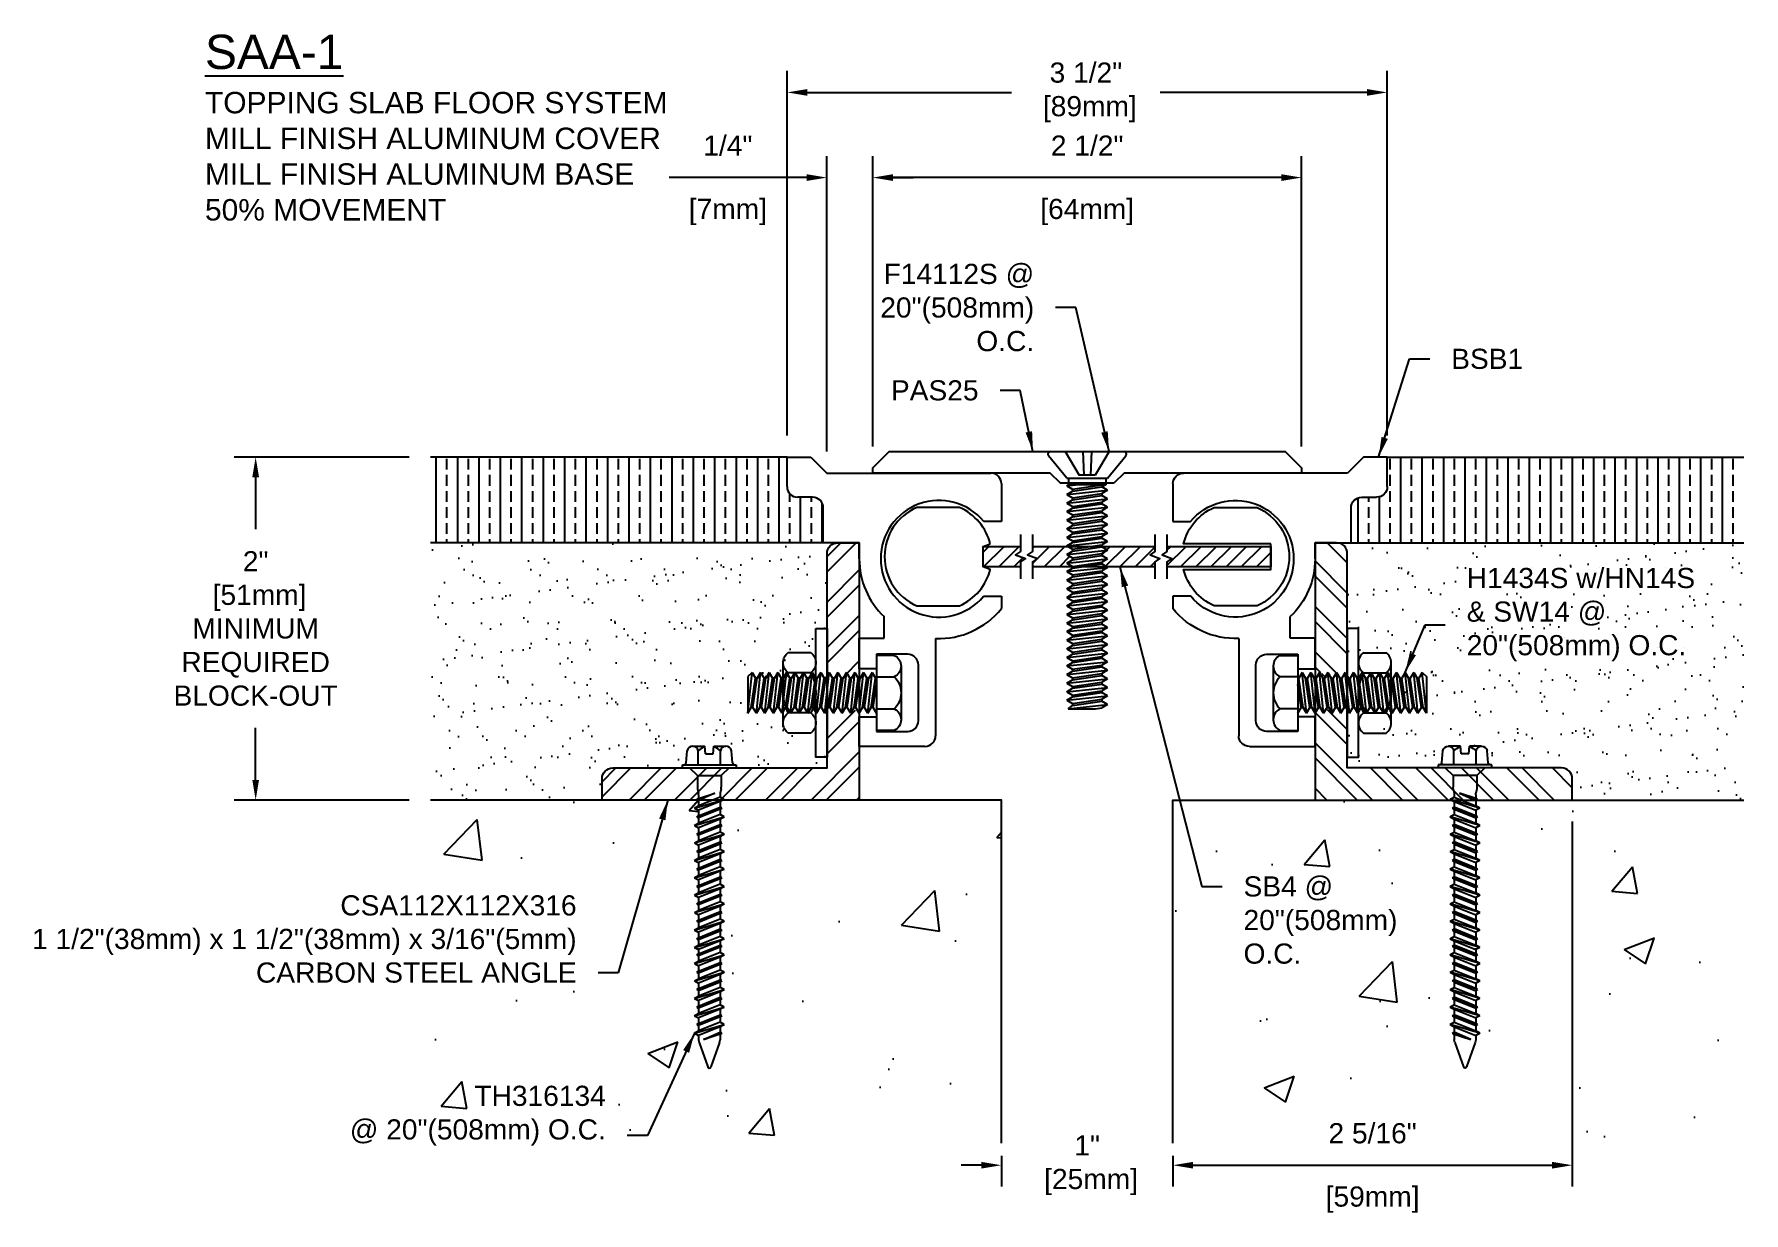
# Model space of a CAD drawing. Header units: inches. Extents: x -2.72 to 7.25, y 1.26 to 8.13.
import ezdxf

# ---------------------------------------------------------------- set-up
doc = ezdxf.new("R2010")
doc.units = ezdxf.units.IN
doc.header["$MEASUREMENT"] = 0
for name, color, linetype in [('Anchors', 4, 'Continuous'), ('Conditions', 1, 'Continuous'), ('Dimensions', 3, 'Continuous'), ('Metals', 7, 'Continuous'), ('Text', 2, 'Continuous')]:
    doc.layers.add(name, color=color, linetype=linetype)
doc.styles.add('Arial', font='arial.ttf')
doc.dimstyles.new('ARIAL', dxfattribs={"dimtxt": 0.1175, "dimasz": 0.1175, "dimexe": 0.125, "dimexo": 0.125, "dimgap": 0.125, "dimtad": 0, "dimtih": 1, "dimtoh": 1, "dimdec": 4, "dimzin": 0, "dimdsep": 46, "dimlunit": 4, "dimtxsty": 'Arial', "dimcen": 0.09, "dimadec": 0, "dimazin": 0, "dimtfac": 1, "dimtdec": 4, "dimtofl": 0, "dimtmove": 0, "dimatfit": 3, "dimfxl": 0, "dimfrac": 2, "dimtolj": 1, "dimtzin": 0, "dimarcsym": 0})

msp = doc.modelspace()

# ---------------------------------------------------------------- texts
at = {"layer": 'Text', "insert": (-1.72354, 8.12969), "char_height": 0.2, "width": 2.75, "attachment_point": 1, "style": 'Arial'}
msp.add_mtext('{\\LSAA-1\\P\\H0.625x;\\lTOPPING SLAB FLOOR SYSTEM\\PMILL FINISH ALUMINUM COVER\\PMILL FINISH ALUMINUM BASE\\P50% MOVEMENT}', dxfattribs=at)
at = {"layer": 'Text', "char_height": 0.1175, "style": 'Arial'}
for s, insert, attachment_point in [('F14112S @\\P20"(508mm)\\PO.C.', (3.11184, 6.5383), 6), ('\\A1;BSB1', (5.54353, 6.2985), 1), ('\\A1;PAS25', (2.78745, 6.11465), 3), ('H1434S w/HN14S\\P& SW14 @\\P20"(508mm) O.C.', (5.63396, 4.7481), 4), ('SB4 @\\P20"(508mm)\\PO.C.', (4.33258, 3.2221), 1), ('CSA112X112X316\\P1 1/2"(38mm) x 1 1/2"(38mm) x 3/16"(5mm)\\PCARBON STEEL ANGLE', (0.4436, 2.60059), 9), ('TH316134\\P@ 20"(508mm) O.C.', (0.61376, 1.65222), 9)]:
    msp.add_mtext(s, dxfattribs=dict(at, insert=insert, attachment_point=attachment_point))

# ---------------------------------------------------------------- blocks, each defined once
blk = doc.blocks.new('Bsb1')
for p, q in [((0, 1.515), (0, 1.687)), ((0, 1.687), (0.139, 1.687)), ((0.139, 1.687), (0.232, 1.594)), ((0.232, 1.594), (1.188, 1.594)), ((1.25, 1.532), (1.25, 1.312)), ((0.149, 1.453), (0.062, 1.453)), ((0.211, 1.187), (0.211, 1.391)), ((1.25, 1.312), (1.1469, 1.312)), ((0.421, 1.187), (0.211, 1.187)), ((0.421, 1.094), (0.421, 1.187)), ((1.1461, 0.875), (1.25, 0.875)), ((1.25, 0.875), (1.25, 0.8046)), ((0.566, 0.631), (0.566, 0.7566)), ((0.421, 0.452), (0.421, 0.631)), ((0.421, 0.631), (0.566, 0.631)), ((0.866, 0.6294), (0.866, 0.062)), ((0.704, 0.537), (0.521, 0.537)), ((0.521, 0.537), (0.521, 0.452)), ((0.521, 0.452), (0.421, 0.452)), ((0.766, 0.149), (0.766, 0.475)), ((0.421, 0), (0.421, 0.172)), ((0.421, 0.172), (0.521, 0.172)), ((0.521, 0.172), (0.521, 0.087)), ((0.804, 0), (0.421, 0)), ((0.521, 0.087), (0.704, 0.087))]:
    blk.add_line(p, q)
for centre, radius, start, end in [((0.062, 1.515), 0.062, 180, 270), ((1.188, 1.532), 0.062, 0, 90), ((0.149, 1.391), 0.062, 0, 90), ((0.886, 1.094), 0.34, 39.8796, 319.90045), ((0.886, 1.094), 0.465, 180, 226.51442), ((0.886, 1.094), 0.465, 267.5349, 321.51726), ((0.704, 0.475), 0.062, 0, 90), ((0.704, 0.149), 0.062, 270, 0), ((0.804, 0.062), 0.062, 270, 360)]:
    blk.add_arc(centre, radius, start, end)
blk = doc.blocks.new('TH-316134')
for p, q in [((-0.1352, 0.029), (-0.129, 0.1001)), ((-0.0967, 0.1275), (-0.0272, 0.1275)), ((-0.0645, 0.0188), (-0.0645, 0.1001)), ((-0.0232, 0.0825), (-0.0272, 0.1275)), ((0.0233, 0.0825), (0.0272, 0.1275)), ((0.0272, 0.1275), (0.0967, 0.1275)), ((0.0645, 0.0188), (0.0645, 0.1001)), ((0.1352, 0.029), (0.129, 0.1001)), ((-0.1568, 0.0188), (0.1568, 0.0188)), ((-0.1568, 0), (-0.1568, 0.0188)), ((-0.1568, 0), (0.1568, 0)), ((-0.1148, 0), (-0.0697, -0.045)), ((-0.0232, 0.0825), (0.0233, 0.0825)), ((0.1148, 0), (0.0698, -0.045)), ((0.1568, 0.0188), (0.1568, 0)), ((-0.0697, -0.045), (0.0698, -0.045)), ((-0.0697, -0.045), (-0.0697, -0.1121)), ((0.0698, -0.045), (0.0698, -0.1121)), ((-0.0862, -0.2344), (0.0863, -0.1836)), ((-0.0737, -0.1836), (0.0321, -0.1471)), ((-0.0737, -0.1836), (-0.0623, -0.1774)), ((-0.0737, -0.1836), (-0.0623, -0.1898)), ((-0.0687, -0.1217), (-0.0633, -0.1477)), ((0.0321, -0.1471), (-0.0623, -0.1898)), ((-0.0623, -0.1774), (0.0321, -0.1471)), ((-0.0623, -0.1573), (-0.0623, -0.1774)), ((0.0623, -0.1707), (-0.0623, -0.2215)), ((-0.0623, -0.1898), (-0.0623, -0.2215)), ((0.0623, -0.1965), (-0.0623, -0.2473)), ((0.0623, -0.1573), (0.0623, -0.1707)), ((0.0863, -0.1836), (0.0623, -0.1707)), ((0.0863, -0.1836), (0.0623, -0.1965)), ((0.0623, -0.1965), (0.0623, -0.2282)), ((0.0687, -0.1217), (0.0633, -0.1477)), ((-0.0862, -0.2344), (-0.0623, -0.2215)), ((-0.0862, -0.2344), (-0.0623, -0.2473)), ((-0.0862, -0.3359), (0.0863, -0.2852)), ((-0.0737, -0.2852), (0.0737, -0.2344)), ((-0.0737, -0.2852), (-0.0623, -0.279)), ((-0.0737, -0.2852), (-0.0623, -0.2913)), ((-0.0623, -0.279), (0.0623, -0.2282)), ((0.0623, -0.2405), (-0.0623, -0.2913)), ((-0.0623, -0.2473), (-0.0623, -0.279)), ((0.0623, -0.2722), (-0.0623, -0.323)), ((-0.0623, -0.2913), (-0.0623, -0.323)), ((0.0623, -0.2981), (-0.0623, -0.3489)), ((0.0737, -0.2344), (0.0623, -0.2282)), ((0.0737, -0.2344), (0.0623, -0.2405)), ((0.0623, -0.2405), (0.0623, -0.2722)), ((0.0863, -0.2852), (0.0623, -0.2722)), ((0.0863, -0.2852), (0.0623, -0.2981)), ((0.0623, -0.2981), (0.0623, -0.3298)), ((-0.0862, -0.3359), (-0.0623, -0.323)), ((-0.0862, -0.3359), (-0.0623, -0.3489)), ((-0.0862, -0.4375), (0.0863, -0.3867)), ((-0.0737, -0.3867), (0.0737, -0.3359)), ((-0.0737, -0.3867), (-0.0623, -0.3806)), ((-0.0737, -0.3867), (-0.0623, -0.3929)), ((-0.0623, -0.3806), (0.0623, -0.3298)), ((0.0623, -0.3421), (-0.0623, -0.3929)), ((-0.0623, -0.3489), (-0.0623, -0.3806)), ((0.0623, -0.3738), (-0.0623, -0.4246)), ((-0.0623, -0.3929), (-0.0623, -0.4246)), ((0.0737, -0.3359), (0.0623, -0.3298)), ((0.0737, -0.3359), (0.0623, -0.3421)), ((0.0623, -0.3421), (0.0623, -0.3738)), ((0.0863, -0.3867), (0.0623, -0.3738)), ((0.0863, -0.3867), (0.0623, -0.3996)), ((-0.0862, -0.4375), (-0.0623, -0.4246)), ((-0.0862, -0.4375), (-0.0623, -0.4504)), ((-0.0862, -0.5391), (0.0863, -0.4883)), ((-0.0737, -0.4883), (0.0737, -0.4375)), ((-0.0737, -0.4883), (-0.0623, -0.4821)), ((-0.0737, -0.4883), (-0.0623, -0.4944)), ((0.0623, -0.3996), (-0.0623, -0.4504)), ((-0.0623, -0.4821), (0.0623, -0.4313)), ((0.0623, -0.4437), (-0.0623, -0.4944)), ((-0.0623, -0.4504), (-0.0623, -0.4821)), ((0.0623, -0.4754), (-0.0623, -0.5261)), ((-0.0623, -0.4944), (-0.0623, -0.5261)), ((0.0623, -0.3996), (0.0623, -0.4313)), ((0.0737, -0.4375), (0.0623, -0.4313)), ((0.0737, -0.4375), (0.0623, -0.4437)), ((0.0623, -0.4437), (0.0623, -0.4754)), ((0.0863, -0.4883), (0.0623, -0.4754)), ((0.0863, -0.4883), (0.0623, -0.5012)), ((-0.0862, -0.5391), (-0.0623, -0.5261)), ((-0.0862, -0.5391), (-0.0623, -0.552)), ((-0.0862, -0.6406), (0.0863, -0.5898)), ((-0.0737, -0.5898), (0.0737, -0.5391)), ((-0.0737, -0.5898), (-0.0623, -0.5837)), ((-0.0737, -0.5898), (-0.0623, -0.596)), ((0.0623, -0.5012), (-0.0623, -0.552)), ((-0.0623, -0.5837), (0.0623, -0.5329)), ((0.0623, -0.5452), (-0.0623, -0.596)), ((-0.0623, -0.552), (-0.0623, -0.5837)), ((0.0623, -0.5769), (-0.0623, -0.6277)), ((-0.0623, -0.596), (-0.0623, -0.6277)), ((0.0623, -0.5012), (0.0623, -0.5329)), ((0.0737, -0.5391), (0.0623, -0.5329)), ((0.0737, -0.5391), (0.0623, -0.5452)), ((0.0623, -0.5452), (0.0623, -0.5769)), ((0.0863, -0.5898), (0.0623, -0.5769)), ((0.0863, -0.5898), (0.0623, -0.6028)), ((-0.0862, -0.6406), (-0.0623, -0.6277)), ((-0.0862, -0.6406), (-0.0623, -0.6535)), ((-0.0862, -0.7422), (0.0863, -0.6914)), ((-0.0737, -0.6914), (0.0737, -0.6406)), ((-0.0737, -0.6914), (-0.0623, -0.6852)), ((-0.0737, -0.6914), (-0.0623, -0.6976)), ((0.0623, -0.6028), (-0.0623, -0.6535)), ((-0.0623, -0.6852), (0.0623, -0.6345)), ((0.0623, -0.6468), (-0.0623, -0.6976)), ((-0.0623, -0.6535), (-0.0623, -0.6852)), ((0.0623, -0.6785), (-0.0623, -0.7293)), ((-0.0623, -0.6976), (-0.0623, -0.7293)), ((0.0623, -0.6028), (0.0623, -0.6345)), ((0.0737, -0.6406), (0.0623, -0.6345)), ((0.0737, -0.6406), (0.0623, -0.6468)), ((0.0623, -0.6468), (0.0623, -0.6785)), ((0.0863, -0.6914), (0.0623, -0.6785)), ((0.0863, -0.6914), (0.0623, -0.7043)), ((-0.0862, -0.7422), (-0.0623, -0.7293)), ((-0.0862, -0.7422), (-0.0623, -0.7551)), ((-0.0862, -0.8437), (0.0863, -0.793)), ((-0.0737, -0.793), (0.0737, -0.7422)), ((-0.0737, -0.793), (-0.0623, -0.7868)), ((-0.0737, -0.793), (-0.0623, -0.7991)), ((0.0623, -0.7043), (-0.0623, -0.7551)), ((-0.0623, -0.7868), (0.0623, -0.736)), ((0.0623, -0.7484), (-0.0623, -0.7991)), ((-0.0623, -0.7551), (-0.0623, -0.7868)), ((0.0623, -0.78), (-0.0623, -0.8308)), ((0.0623, -0.7043), (0.0623, -0.736)), ((0.0737, -0.7422), (0.0623, -0.736)), ((0.0737, -0.7422), (0.0623, -0.7484)), ((0.0623, -0.7484), (0.0623, -0.78)), ((0.0863, -0.793), (0.0623, -0.78)), ((0.0863, -0.793), (0.0623, -0.8059)), ((-0.0862, -0.8437), (-0.0623, -0.8308)), ((-0.0862, -0.8437), (-0.0623, -0.8567)), ((-0.0862, -0.9453), (0.0863, -0.8945)), ((-0.0737, -0.8945), (0.0737, -0.8437)), ((-0.0737, -0.8945), (-0.0623, -0.8884)), ((-0.0737, -0.8945), (-0.0623, -0.9007)), ((-0.0623, -0.7991), (-0.0623, -0.8308)), ((0.0623, -0.8059), (-0.0623, -0.8567)), ((-0.0623, -0.8884), (0.0623, -0.8376)), ((0.0623, -0.8499), (-0.0623, -0.9007)), ((-0.0623, -0.8567), (-0.0623, -0.8884)), ((0.0623, -0.8816), (-0.0623, -0.9324)), ((0.0623, -0.8059), (0.0623, -0.8376)), ((0.0737, -0.8437), (0.0623, -0.8376)), ((0.0737, -0.8437), (0.0623, -0.8499)), ((0.0623, -0.8499), (0.0623, -0.8816)), ((0.0863, -0.8945), (0.0623, -0.8816)), ((0.0863, -0.8945), (0.0623, -0.9075)), ((-0.0862, -0.9453), (-0.0623, -0.9324)), ((-0.0862, -0.9453), (-0.0623, -0.9582)), ((-0.0862, -1.0469), (0.0863, -0.9961)), ((-0.0737, -0.9961), (0.0737, -0.9453)), ((-0.0737, -0.9961), (-0.0623, -0.9899)), ((-0.0737, -0.9961), (-0.0623, -1.0023)), ((-0.0623, -0.9007), (-0.0623, -0.9324)), ((0.0623, -0.9075), (-0.0623, -0.9582)), ((-0.0623, -0.9899), (0.0623, -0.9391)), ((0.0623, -0.9515), (-0.0623, -1.0023)), ((-0.0623, -0.9582), (-0.0623, -0.9899)), ((0.0623, -0.9832), (-0.0623, -1.034)), ((0.0623, -0.9075), (0.0623, -0.9391)), ((0.0737, -0.9453), (0.0623, -0.9391)), ((0.0737, -0.9453), (0.0623, -0.9515)), ((0.0623, -0.9515), (0.0623, -0.9832)), ((0.0863, -0.9961), (0.0623, -0.9832)), ((0.0863, -0.9961), (0.0623, -1.009)), ((-0.0862, -1.0469), (-0.0623, -1.034)), ((-0.0862, -1.0469), (-0.0623, -1.0598)), ((-0.0862, -1.1406), (0.0863, -1.0898)), ((-0.0737, -1.0898), (0.0737, -1.0391)), ((-0.0737, -1.0898), (-0.0623, -1.0837)), ((-0.0737, -1.0898), (-0.0623, -1.096)), ((-0.0623, -1.0023), (-0.0623, -1.034)), ((0.0623, -1.009), (-0.0623, -1.0598)), ((-0.0623, -1.0837), (0.0623, -1.0329)), ((0.0623, -1.0452), (-0.0623, -1.096)), ((-0.0623, -1.052), (-0.0623, -1.0837)), ((0.0623, -1.0769), (-0.0623, -1.1277)), ((-0.0623, -1.096), (-0.0623, -1.1277)), ((0.0623, -1.0012), (0.0623, -1.0329)), ((0.0737, -1.0391), (0.0623, -1.0329)), ((0.0737, -1.0391), (0.0623, -1.0452)), ((0.0623, -1.0452), (0.0623, -1.0769)), ((0.0863, -1.0898), (0.0623, -1.0769)), ((0.0863, -1.0898), (0.0623, -1.1028)), ((-0.0862, -1.1406), (-0.0623, -1.1277)), ((-0.0862, -1.1406), (-0.0623, -1.1535)), ((-0.0862, -1.2422), (0.0863, -1.1914)), ((-0.0737, -1.1914), (0.0737, -1.1406)), ((-0.0737, -1.1914), (-0.0623, -1.1852)), ((-0.0737, -1.1914), (-0.0623, -1.1976)), ((0.0623, -1.1028), (-0.0623, -1.1535)), ((-0.0623, -1.1852), (0.0623, -1.1345)), ((0.0623, -1.1468), (-0.0623, -1.1976)), ((-0.0623, -1.1535), (-0.0623, -1.1852)), ((0.0623, -1.1785), (-0.0623, -1.2293)), ((0.0623, -1.1028), (0.0623, -1.1345)), ((0.0737, -1.1406), (0.0623, -1.1345)), ((0.0737, -1.1406), (0.0623, -1.1468)), ((0.0623, -1.1468), (0.0623, -1.1785)), ((0.0863, -1.1914), (0.0623, -1.1785)), ((0.0863, -1.1914), (0.0623, -1.2043)), ((-0.0862, -1.2422), (-0.0623, -1.2293)), ((-0.0862, -1.2422), (-0.0623, -1.2551)), ((-0.0862, -1.3437), (0.0863, -1.293)), ((-0.0737, -1.293), (0.0737, -1.2422)), ((-0.0737, -1.293), (-0.0623, -1.2868)), ((-0.0737, -1.293), (-0.0623, -1.2991)), ((-0.0623, -1.1976), (-0.0623, -1.2293)), ((0.0623, -1.2043), (-0.0623, -1.2551)), ((-0.0623, -1.2868), (0.0623, -1.236)), ((0.0623, -1.2484), (-0.0623, -1.2991)), ((-0.0623, -1.2551), (-0.0623, -1.2868)), ((0.0623, -1.28), (-0.0623, -1.3308)), ((0.0623, -1.2043), (0.0623, -1.236)), ((0.0737, -1.2422), (0.0623, -1.236)), ((0.0737, -1.2422), (0.0623, -1.2484)), ((0.0623, -1.2484), (0.0623, -1.28)), ((0.0863, -1.293), (0.0623, -1.28)), ((0.0863, -1.293), (0.0623, -1.3059)), ((-0.0862, -1.3437), (-0.0623, -1.3308)), ((-0.0862, -1.3437), (-0.0623, -1.3567)), ((-0.0862, -1.4453), (0.0863, -1.3945)), ((-0.0737, -1.3945), (0.0737, -1.3437)), ((-0.0737, -1.3945), (-0.0623, -1.3884)), ((-0.0737, -1.3945), (-0.0623, -1.4007)), ((-0.0623, -1.2991), (-0.0623, -1.3308)), ((0.0623, -1.3059), (-0.0623, -1.3567)), ((-0.0623, -1.3884), (0.0623, -1.3376)), ((0.0623, -1.3499), (-0.0623, -1.4007)), ((-0.0623, -1.3567), (-0.0623, -1.3884)), ((0.0623, -1.3816), (-0.0623, -1.4324)), ((0.0623, -1.3059), (0.0623, -1.3376)), ((0.0737, -1.3437), (0.0623, -1.3376)), ((0.0737, -1.3437), (0.0623, -1.3499)), ((0.0623, -1.3499), (0.0623, -1.3816)), ((0.0863, -1.3945), (0.0623, -1.3816)), ((0.0863, -1.3945), (0.0623, -1.4075)), ((-0.0862, -1.4453), (-0.0623, -1.4324)), ((-0.0862, -1.4453), (-0.0623, -1.4582)), ((-0.0737, -1.4961), (0.0737, -1.4453)), ((-0.0737, -1.4961), (-0.0623, -1.4899)), ((-0.0623, -1.4007), (-0.0623, -1.4324)), ((0.0623, -1.4075), (-0.0623, -1.4582)), ((-0.0623, -1.4899), (0.0623, -1.4391)), ((0.0623, -1.4515), (-0.0623, -1.5023)), ((-0.0623, -1.4582), (-0.0623, -1.4899)), ((0.0623, -1.4832), (-0.0623, -1.534)), ((0.0623, -1.4075), (0.0623, -1.4391)), ((0.0737, -1.4453), (0.0623, -1.4391)), ((0.0737, -1.4453), (0.0623, -1.4515)), ((0.0623, -1.4515), (0.0623, -1.4832)), ((0.0863, -1.4961), (0.0623, -1.4832)), ((-0.0862, -1.5469), (0.0863, -1.4961)), ((-0.0862, -1.5469), (-0.0623, -1.534)), ((-0.0862, -1.5469), (-0.0623, -1.5598)), ((-0.0737, -1.4961), (-0.0623, -1.5023)), ((-0.0623, -1.5023), (-0.0623, -1.534)), ((0.0623, -1.509), (-0.0623, -1.5598)), ((-0.0623, -1.5598), (-0.0623, -1.5857)), ((-0.0335, -1.5838), (0.0623, -1.5407)), ((-0.0335, -1.5838), (0.0737, -1.5469)), ((0.0623, -1.553), (-0.0335, -1.5838)), ((0.0863, -1.4961), (0.0623, -1.509)), ((0.0623, -1.509), (0.0623, -1.5407)), ((0.0737, -1.5469), (0.0623, -1.5407)), ((0.0737, -1.5469), (0.0623, -1.553)), ((0.0623, -1.553), (0.0623, -1.5857)), ((-0.0596, -1.601), (-0.0096, -1.7438)), ((0.0596, -1.601), (0.0096, -1.7438))]:
    blk.add_line(p, q)
for centre, radius, start, end in [((-0.0967, 0.0948), 0.0327, 9.28497, 170.71503), ((0, 0.0379), 0.0896, 107.42152, 136.04074), ((0, 0.0379), 0.0896, 43.95926, 72.57848), ((0.0967, 0.0948), 0.0327, 9.28497, 170.71503), ((-0.1464, 0.03), 0.0112, 270, 355), ((0.1464, 0.03), 0.0112, 185, 270), ((-0.0232, -0.1121), 0.0465, 180, 191.9357), ((-0.1088, -0.1573), 0.0465, 0, 11.9357), ((0.1088, -0.1573), 0.0465, 168.0643, 180), ((0.0233, -0.1121), 0.0465, 348.0643, 0), ((-0.0158, -1.5857), 0.0465, 180, 199.30575), ((0.0158, -1.5857), 0.0465, 340.69425, 0), ((0, -1.7394), 0.0106, 204.10008, 335.89992)]:
    blk.add_arc(centre, radius, start, end)
blk = doc.blocks.new('TH316134')
blk.add_blockref('TH-316134', (0, 0))
blk = doc.blocks.new('pas25')
blk.add_lwpolyline([(1.406, 0), (1.094, 0), (1.034, 0.06), (0, 0.06), (0, 0.09), (0.095, 0.185), (2.405, 0.185), (2.5, 0.09), (2.5, 0.06), (1.466, 0.06)], close=True)
blk = doc.blocks.new('F14112S')
for p, q in [((-0.214, 0), (0.214, 0)), ((-0.1275, 0), (-0.0475, -0.1375)), ((-0.0247, 0), (-0.0198, -0.1375)), ((0.0247, 0), (0.0198, -0.1375)), ((0.1275, 0), (0.0475, -0.1375)), ((-0.119, -0.1554), (-0.2257, -0.0244)), ((0.119, -0.1554), (0.2257, -0.0244)), ((-0.119, -0.1554), (0.119, -0.1554)), ((-0.119, -0.2), (-0.108, -0.1946)), ((-0.119, -0.2), (-0.0679, -0.1946)), ((-0.108, -0.1554), (-0.108, -0.1946)), ((0.108, -0.1946), (-0.108, -0.1946)), ((-0.085, -0.2196), (0.085, -0.1946)), ((0.0475, -0.1375), (-0.0475, -0.1375)), ((0.108, -0.1946), (0.085, -0.2054)), ((0.108, -0.1554), (0.108, -0.1946)), ((-0.119, -0.2), (-0.085, -0.2196)), ((-0.119, -0.25), (0.119, -0.225)), ((-0.119, -0.25), (-0.085, -0.2304)), ((-0.119, -0.25), (-0.085, -0.2696)), ((-0.119, -0.3), (0.119, -0.275)), ((-0.119, -0.3), (-0.085, -0.2804)), ((-0.085, -0.2304), (0.085, -0.2054)), ((-0.085, -0.2196), (-0.085, -0.2304)), ((-0.085, -0.2696), (0.085, -0.2446)), ((-0.085, -0.2804), (0.085, -0.2554)), ((-0.085, -0.2696), (-0.085, -0.2804)), ((-0.085, -0.3196), (0.085, -0.2946)), ((0.119, -0.225), (0.085, -0.2054)), ((0.119, -0.225), (0.085, -0.2446)), ((0.085, -0.2446), (0.085, -0.2554)), ((0.119, -0.275), (0.085, -0.2554)), ((0.119, -0.275), (0.085, -0.2946)), ((0.085, -0.2946), (0.085, -0.3054)), ((-0.119, -0.3), (-0.085, -0.3196)), ((-0.119, -0.35), (0.119, -0.325)), ((-0.119, -0.35), (-0.085, -0.3304)), ((-0.119, -0.35), (-0.085, -0.3696)), ((-0.119, -0.4), (0.119, -0.375)), ((-0.119, -0.4), (-0.085, -0.3804)), ((-0.085, -0.3304), (0.085, -0.3054)), ((-0.085, -0.3196), (-0.085, -0.3304)), ((-0.085, -0.3696), (0.085, -0.3446)), ((-0.085, -0.3804), (0.085, -0.3554)), ((-0.085, -0.3696), (-0.085, -0.3804)), ((-0.085, -0.4196), (0.085, -0.3946)), ((0.119, -0.325), (0.085, -0.3054)), ((0.119, -0.325), (0.085, -0.3446)), ((0.085, -0.3446), (0.085, -0.3554)), ((0.119, -0.375), (0.085, -0.3554)), ((0.119, -0.375), (0.085, -0.3946)), ((0.085, -0.3946), (0.085, -0.4054)), ((-0.119, -0.4), (-0.085, -0.4196)), ((-0.119, -0.45), (0.119, -0.425)), ((-0.119, -0.45), (-0.085, -0.4304)), ((-0.119, -0.45), (-0.085, -0.4696)), ((-0.119, -0.5), (0.119, -0.475)), ((-0.119, -0.5), (-0.085, -0.4804)), ((-0.085, -0.4304), (0.085, -0.4054)), ((-0.085, -0.4196), (-0.085, -0.4304)), ((-0.085, -0.4696), (0.085, -0.4446)), ((-0.085, -0.4804), (0.085, -0.4554)), ((-0.085, -0.4696), (-0.085, -0.4804)), ((-0.085, -0.5196), (0.085, -0.4946)), ((0.119, -0.425), (0.085, -0.4054)), ((0.119, -0.425), (0.085, -0.4446)), ((0.085, -0.4446), (0.085, -0.4554)), ((0.119, -0.475), (0.085, -0.4554)), ((0.119, -0.475), (0.085, -0.4946)), ((0.085, -0.4946), (0.085, -0.5054)), ((-0.119, -0.5), (-0.085, -0.5196)), ((-0.119, -0.55), (0.119, -0.525)), ((-0.119, -0.55), (-0.085, -0.5304)), ((-0.119, -0.55), (-0.085, -0.5696)), ((-0.119, -0.6), (0.119, -0.575)), ((-0.119, -0.6), (-0.085, -0.5804)), ((-0.085, -0.5304), (0.085, -0.5054)), ((-0.085, -0.5196), (-0.085, -0.5304)), ((-0.085, -0.5696), (0.085, -0.5446)), ((-0.085, -0.5804), (0.085, -0.5554)), ((-0.085, -0.5696), (-0.085, -0.5804)), ((-0.085, -0.6196), (0.085, -0.5946)), ((0.119, -0.525), (0.085, -0.5054)), ((0.119, -0.525), (0.085, -0.5446)), ((0.085, -0.5446), (0.085, -0.5554)), ((0.119, -0.575), (0.085, -0.5554)), ((0.119, -0.575), (0.085, -0.5946)), ((0.085, -0.5946), (0.085, -0.6054)), ((-0.119, -0.6), (-0.085, -0.6196)), ((-0.119, -0.65), (0.119, -0.625)), ((-0.119, -0.65), (-0.085, -0.6304)), ((-0.119, -0.65), (-0.085, -0.6696)), ((-0.119, -0.7), (0.119, -0.675)), ((-0.119, -0.7), (-0.085, -0.6804)), ((-0.085, -0.6304), (0.085, -0.6054)), ((-0.085, -0.6196), (-0.085, -0.6304)), ((-0.085, -0.6696), (0.085, -0.6446)), ((-0.085, -0.6804), (0.085, -0.6554)), ((-0.085, -0.6696), (-0.085, -0.6804)), ((-0.085, -0.7196), (0.085, -0.6946)), ((0.119, -0.625), (0.085, -0.6054)), ((0.119, -0.625), (0.085, -0.6446)), ((0.085, -0.6446), (0.085, -0.6554)), ((0.119, -0.675), (0.085, -0.6554)), ((0.119, -0.675), (0.085, -0.6946)), ((0.085, -0.6946), (0.085, -0.7054)), ((-0.119, -0.7), (-0.085, -0.7196)), ((-0.119, -0.75), (0.119, -0.725)), ((-0.119, -0.75), (-0.085, -0.7304)), ((-0.119, -0.75), (-0.085, -0.7696)), ((-0.119, -0.8), (0.119, -0.775)), ((-0.119, -0.8), (-0.085, -0.7804)), ((-0.085, -0.7304), (0.085, -0.7054)), ((-0.085, -0.7196), (-0.085, -0.7304)), ((-0.085, -0.7696), (0.085, -0.7446)), ((-0.085, -0.7804), (0.085, -0.7554)), ((-0.085, -0.7696), (-0.085, -0.7804)), ((-0.085, -0.8196), (0.085, -0.7946)), ((0.119, -0.725), (0.085, -0.7054)), ((0.119, -0.725), (0.085, -0.7446)), ((0.085, -0.7446), (0.085, -0.7554)), ((0.119, -0.775), (0.085, -0.7554)), ((0.119, -0.775), (0.085, -0.7946)), ((0.085, -0.7946), (0.085, -0.8054)), ((-0.119, -0.8), (-0.085, -0.8196)), ((-0.119, -0.85), (0.119, -0.825)), ((-0.119, -0.85), (-0.085, -0.8304)), ((-0.119, -0.85), (-0.085, -0.8696)), ((-0.119, -0.9), (0.119, -0.875)), ((-0.119, -0.9), (-0.085, -0.8804)), ((-0.085, -0.8304), (0.085, -0.8054)), ((-0.085, -0.8196), (-0.085, -0.8304)), ((-0.085, -0.8696), (0.085, -0.8446)), ((-0.085, -0.8804), (0.085, -0.8554)), ((-0.085, -0.8696), (-0.085, -0.8804)), ((-0.085, -0.9196), (0.085, -0.8946)), ((0.119, -0.825), (0.085, -0.8054)), ((0.119, -0.825), (0.085, -0.8446)), ((0.085, -0.8446), (0.085, -0.8554)), ((0.119, -0.875), (0.085, -0.8554)), ((0.119, -0.875), (0.085, -0.8946)), ((0.085, -0.8946), (0.085, -0.9054)), ((-0.119, -0.9), (-0.085, -0.9196)), ((-0.119, -0.95), (0.119, -0.925)), ((-0.119, -0.95), (-0.085, -0.9304)), ((-0.119, -0.95), (-0.085, -0.9696)), ((-0.119, -1), (0.119, -0.975)), ((-0.119, -1), (-0.085, -0.9804)), ((-0.085, -0.9304), (0.085, -0.9054)), ((-0.085, -0.9196), (-0.085, -0.9304)), ((-0.085, -0.9696), (0.085, -0.9446)), ((-0.085, -0.9804), (0.085, -0.9554)), ((-0.085, -0.9696), (-0.085, -0.9804)), ((-0.085, -1.0196), (0.085, -0.9946)), ((0.119, -0.925), (0.085, -0.9054)), ((0.119, -0.925), (0.085, -0.9446)), ((0.085, -0.9446), (0.085, -0.9554)), ((0.119, -0.975), (0.085, -0.9554)), ((0.119, -0.975), (0.085, -0.9946)), ((0.085, -0.9946), (0.085, -1.0054)), ((-0.119, -1), (-0.085, -1.0196)), ((-0.119, -1.05), (0.119, -1.025)), ((-0.119, -1.05), (-0.085, -1.0304)), ((-0.119, -1.05), (-0.085, -1.0696)), ((-0.119, -1.1), (0.119, -1.075)), ((-0.119, -1.1), (-0.085, -1.0804)), ((-0.085, -1.0304), (0.085, -1.0054)), ((-0.085, -1.0196), (-0.085, -1.0304)), ((-0.085, -1.0696), (0.085, -1.0446)), ((-0.085, -1.0804), (0.085, -1.0554)), ((-0.085, -1.0696), (-0.085, -1.0804)), ((-0.085, -1.1196), (0.085, -1.0946)), ((0.119, -1.025), (0.085, -1.0054)), ((0.119, -1.025), (0.085, -1.0446)), ((0.085, -1.0446), (0.085, -1.0554)), ((0.119, -1.075), (0.085, -1.0554)), ((0.119, -1.075), (0.085, -1.0946)), ((0.085, -1.0946), (0.085, -1.1054)), ((-0.119, -1.1), (-0.085, -1.1196)), ((-0.119, -1.15), (0.119, -1.125)), ((-0.119, -1.15), (-0.085, -1.1304)), ((-0.119, -1.15), (-0.085, -1.1696)), ((-0.119, -1.2), (0.119, -1.175)), ((-0.119, -1.2), (-0.085, -1.1804)), ((-0.085, -1.1304), (0.085, -1.1054)), ((-0.085, -1.1196), (-0.085, -1.1304)), ((-0.085, -1.1696), (0.085, -1.1446)), ((-0.085, -1.1804), (0.085, -1.1554)), ((-0.085, -1.1696), (-0.085, -1.1804)), ((-0.085, -1.2196), (0.085, -1.1946)), ((0.119, -1.125), (0.085, -1.1054)), ((0.119, -1.125), (0.085, -1.1446)), ((0.085, -1.1446), (0.085, -1.1554)), ((0.119, -1.175), (0.085, -1.1554)), ((0.119, -1.175), (0.085, -1.1946)), ((0.085, -1.1946), (0.085, -1.2054)), ((-0.119, -1.2), (-0.085, -1.2196)), ((-0.119, -1.25), (0.119, -1.225)), ((-0.119, -1.25), (-0.085, -1.2304)), ((-0.119, -1.25), (-0.085, -1.2696)), ((-0.119, -1.3), (0.119, -1.275)), ((-0.119, -1.3), (-0.085, -1.2804)), ((-0.085, -1.2304), (0.085, -1.2054)), ((-0.085, -1.2196), (-0.085, -1.2304)), ((-0.085, -1.2696), (0.085, -1.2446)), ((-0.085, -1.2804), (0.085, -1.2554)), ((-0.085, -1.2696), (-0.085, -1.2804)), ((-0.085, -1.3196), (0.085, -1.2946)), ((0.119, -1.225), (0.085, -1.2054)), ((0.119, -1.225), (0.085, -1.2446)), ((0.085, -1.2446), (0.085, -1.2554)), ((0.119, -1.275), (0.085, -1.2554)), ((0.119, -1.275), (0.085, -1.2946)), ((0.085, -1.2946), (0.085, -1.3054)), ((-0.119, -1.3), (-0.085, -1.3196)), ((-0.119, -1.35), (0.119, -1.325)), ((-0.119, -1.35), (-0.085, -1.3304)), ((-0.119, -1.35), (-0.085, -1.3696)), ((-0.119, -1.4), (0.119, -1.375)), ((-0.119, -1.4), (-0.085, -1.3804)), ((-0.085, -1.3304), (0.085, -1.3054)), ((-0.085, -1.3196), (-0.085, -1.3304)), ((-0.085, -1.3696), (0.085, -1.3446)), ((-0.085, -1.3804), (0.085, -1.3554)), ((-0.085, -1.3696), (-0.085, -1.3804)), ((-0.085, -1.4196), (0.085, -1.3946)), ((0.119, -1.325), (0.085, -1.3054)), ((0.119, -1.325), (0.085, -1.3446)), ((0.085, -1.3446), (0.085, -1.3554)), ((0.119, -1.375), (0.085, -1.3554)), ((0.119, -1.375), (0.085, -1.3946)), ((0.085, -1.3946), (0.085, -1.4054)), ((-0.119, -1.4), (-0.085, -1.4196)), ((-0.119, -1.45), (0.119, -1.425)), ((-0.119, -1.45), (-0.085, -1.4304)), ((-0.119, -1.45), (-0.085, -1.4696)), ((-0.1099, -1.5), (0.119, -1.475)), ((-0.1099, -1.5), (-0.085, -1.4804)), ((-0.085, -1.4304), (0.085, -1.4054)), ((-0.085, -1.4196), (-0.085, -1.4304)), ((-0.085, -1.4696), (0.085, -1.4446)), ((-0.085, -1.4804), (0.085, -1.4554)), ((-0.085, -1.4696), (-0.085, -1.4804)), ((0.0485, -1.5), (0.085, -1.4946)), ((0.119, -1.425), (0.085, -1.4054)), ((0.119, -1.425), (0.085, -1.4446)), ((0.085, -1.4446), (0.085, -1.4554)), ((0.119, -1.475), (0.085, -1.4554)), ((0.119, -1.475), (0.085, -1.4946)), ((-0.1099, -1.5), (0.0485, -1.5))]:
    blk.add_line(p, q)
for centre, start, end in [((-0.214, -0.015), 90, 219.03203), ((0.214, -0.015), 320.96797, 90)]:
    blk.add_arc(centre, 0.015, start, end)
blk = doc.blocks.new('*D6')
at = {"layer": 'Defpoints', "color": 0}
for p in [(2.9207, 1.7175), (3.9207, 1.7175), (2.9207, 1.5375)]:
    blk.add_point(p, dxfattribs=at)
at = {"layer": 'Dimensions', "color": 0, "lineweight": -2}
for p, q in [((2.8032, 1.5375), (2.6857, 1.5375)), ((2.9207, 1.5925), (2.9207, 1.4125)), ((3.9207, 1.5925), (3.9207, 1.4125)), ((4.0382, 1.5375), (4.1557, 1.5375))]:
    blk.add_line(p, q, dxfattribs=at)
at = {"layer": 'Dimensions', "color": 0}
for points in [[(2.8032, 1.5571), (2.8032, 1.5179), (2.9207, 1.5375)], [(4.0382, 1.5571), (4.0382, 1.5179), (3.9207, 1.5375)]]:
    blk.add_solid(points, dxfattribs=at)
at = {"layer": 'Dimensions', "color": 0, "insert": (3.4207, 1.5375), "char_height": 0.1175, "attachment_point": 5, "style": 'Arial'}
blk.add_mtext('\\A1;1"\\P [25mm]', dxfattribs=at)
blk = doc.blocks.new('*D7')
at = {"layer": 'Defpoints', "color": 0}
for p in [(5.1707, 7.7932), (1.6707, 5.6668), (5.1707, 5.6668)]:
    blk.add_point(p, dxfattribs=at)
at = {"layer": 'Dimensions', "color": 0, "lineweight": -2}
for p, q in [((1.6707, 5.7918), (1.6707, 7.9182)), ((5.1707, 5.7918), (5.1707, 7.9182)), ((1.7882, 7.7932), (2.9802, 7.7932)), ((5.0532, 7.7932), (3.8468, 7.7932))]:
    blk.add_line(p, q, dxfattribs=at)
at = {"layer": 'Dimensions', "color": 0}
for points in [[(1.7882, 7.8127), (1.7882, 7.7736), (1.6707, 7.7932)], [(5.0532, 7.8127), (5.0532, 7.7736), (5.1707, 7.7932)]]:
    blk.add_solid(points, dxfattribs=at)
at = {"layer": 'Dimensions', "color": 0, "insert": (3.4135, 7.7932), "char_height": 0.1175, "attachment_point": 5, "style": 'Arial'}
blk.add_mtext('\\A1;3 1/2"\\P [89mm]', dxfattribs=at)
blk = doc.blocks.new('*D8')
at = {"layer": 'Defpoints', "color": 0}
for p in [(2.1707, 7.2964), (2.1707, 5.6038), (4.6707, 5.6038)]:
    blk.add_point(p, dxfattribs=at)
at = {"layer": 'Dimensions', "color": 0, "lineweight": -2}
for p, q in [((2.1707, 5.7288), (2.1707, 7.4214)), ((4.6707, 5.7288), (4.6707, 7.4214)), ((4.5532, 7.2964), (2.2882, 7.2964))]:
    blk.add_line(p, q, dxfattribs=at)
at = {"layer": 'Dimensions', "color": 0}
for points in [[(2.2882, 7.316), (2.2882, 7.2769), (2.1707, 7.2964)], [(4.5532, 7.316), (4.5532, 7.2769), (4.6707, 7.2964)]]:
    blk.add_solid(points, dxfattribs=at)
at = {"layer": 'Dimensions', "color": 0, "char_height": 0.1175, "attachment_point": 5, "style": 'Arial'}
for s, insert in [('\\A1;2 1/2"', (3.4207, 7.4822)), ('\\A1;[64mm]', (3.4207, 7.0961))]:
    blk.add_mtext(s, dxfattribs=dict(at, insert=insert))
blk = doc.blocks.new('*D9')
at = {"layer": 'Defpoints', "color": 0}
for p in [(1.9027, 7.2964), (2.1707, 5.6038), (1.9027, 5.5738)]:
    blk.add_point(p, dxfattribs=at)
at = {"layer": 'Dimensions', "color": 0, "lineweight": -2}
for p, q in [((1.9027, 5.6988), (1.9027, 7.4214)), ((2.1707, 5.7288), (2.1707, 7.4214)), ((1.7852, 7.2964), (0.9836, 7.2964)), ((2.2882, 7.2964), (2.4057, 7.2964))]:
    blk.add_line(p, q, dxfattribs=at)
at = {"layer": 'Dimensions', "color": 0}
for points in [[(1.7852, 7.316), (1.7852, 7.2769), (1.9027, 7.2964)], [(2.2882, 7.316), (2.2882, 7.2769), (2.1707, 7.2964)]]:
    blk.add_solid(points, dxfattribs=at)
at = {"layer": 'Dimensions', "color": 0, "char_height": 0.1175, "attachment_point": 5, "style": 'Arial'}
for s, insert in [('\\A1;1/4"', (1.3256, 7.4822)), ('\\A1;[7mm]', (1.3256, 7.0964))]:
    blk.add_mtext(s, dxfattribs=dict(at, insert=insert))
blk = doc.blocks.new('*D10')
at = {"layer": 'Defpoints', "color": 0}
for p in [(-0.4083, 5.6668), (-1.428, 3.6668), (-0.4083, 3.6668)]:
    blk.add_point(p, dxfattribs=at)
at = {"layer": 'Dimensions', "color": 0, "lineweight": -2}
for p, q in [((-0.5333, 5.6668), (-1.553, 5.6668)), ((-1.428, 5.5493), (-1.428, 5.2458)), ((-1.428, 3.7843), (-1.428, 4.0878)), ((-0.5333, 3.6668), (-1.553, 3.6668))]:
    blk.add_line(p, q, dxfattribs=at)
at = {"layer": 'Dimensions', "color": 0}
for points in [[(-1.4475, 5.5493), (-1.4084, 5.5493), (-1.428, 5.6668)], [(-1.4475, 3.7843), (-1.4084, 3.7843), (-1.428, 3.6668)]]:
    blk.add_solid(points, dxfattribs=at)
at = {"layer": 'Dimensions', "color": 0, "insert": (-1.428, 4.6668), "char_height": 0.1175, "attachment_point": 5, "style": 'Arial'}
blk.add_mtext('\\A1;2"\\P [51mm]\\PMINIMUM\\PREQUIRED\\PBLOCK-OUT', dxfattribs=at)
blk = doc.blocks.new('SB4')
h = blk.add_hatch()
h.set_pattern_fill('ANSI31', color=256, scale=0.5, style=0)
h.paths.add_polyline_path([(3.032, 5.0263), (3.032, 5.0563), (3.0608, 5.0754), (3.0031, 5.0972), (3.032, 5.1163), (3.032, 5.1463), (2.8141, 5.1463), (2.8141, 5.0263)])
h.paths.add_polyline_path([(3.3017, 5.0988), (3.3357, 5.1184), (3.3357, 5.1292), (3.3061, 5.1463), (3.102, 5.1463), (3.102, 5.1163), (3.0731, 5.0972), (3.1308, 5.0754), (3.102, 5.0563), (3.102, 5.0263), (3.3357, 5.0263), (3.3357, 5.0292), (3.3017, 5.0488), (3.3357, 5.0684), (3.3357, 5.0792)])
h.paths.add_polyline_path([(3.8162, 5.0263), (3.8162, 5.0563), (3.845, 5.0754), (3.7873, 5.0972), (3.8162, 5.1163), (3.8162, 5.1463), (3.5057, 5.1463), (3.5057, 5.1434), (3.5397, 5.1238), (3.5057, 5.1042), (3.5057, 5.0934), (3.5397, 5.0738), (3.5057, 5.0542), (3.5057, 5.0434), (3.5354, 5.0263)])
h.paths.add_polyline_path([(4.491, 5.0263), (4.491, 5.1463), (3.8862, 5.1463), (3.8862, 5.1163), (3.8573, 5.0972), (3.915, 5.0754), (3.8862, 5.0563), (3.8862, 5.0263)])
for points in [[(2.8551, 5.1606, 0.233897), (2.6766, 5.3727), (2.4266, 5.3727, 0.654654), (2.4266, 4.7999), (2.6766, 4.7999, 0.233897), (2.8551, 5.0119), (2.8141, 5.0263), (2.8141, 5.1463)], [(4.491, 5.1606), (3.9828, 5.1606, -0.233897), (4.1613, 5.3727), (4.4113, 5.3727, -0.654654), (4.4113, 4.7999), (4.1613, 4.7999, -0.233897), (3.9828, 5.0119), (4.491, 5.0119)]]:
    blk.add_lwpolyline(points, format="xyb", close=True)
for points in [[(3.032, 5.2163), (3.032, 5.1163), (3.0031, 5.0972), (3.0608, 5.0754), (3.032, 5.0563), (3.032, 4.9563)], [(3.102, 5.2163), (3.102, 5.1163), (3.0731, 5.0972), (3.1308, 5.0754), (3.102, 5.0563), (3.102, 4.9563)], [(3.8162, 5.2163), (3.8162, 5.1163), (3.7873, 5.0972), (3.845, 5.0754), (3.8162, 5.0563), (3.8162, 4.9563)], [(3.8862, 5.2163), (3.8862, 5.1163), (3.8573, 5.0972), (3.915, 5.0754), (3.8862, 5.0563), (3.8862, 4.9563)], [(2.8141, 5.1463), (3.032, 5.1463)], [(3.102, 5.1463), (3.8162, 5.1463)], [(3.8862, 5.1463), (4.491, 5.1463), (4.491, 5.0263), (3.8862, 5.0263)], [(3.032, 5.0263), (2.8141, 5.0263)], [(3.8162, 5.0263), (3.102, 5.0263)]]:
    blk.add_lwpolyline(points)
blk = doc.blocks.new('CSAwBoltWasherNut')
at = {"layer": 'Metals'}
h = blk.add_hatch(dxfattribs=at)
h.set_pattern_fill('ANSI32', color=256, scale=0.5, style=0)
h.paths.add_polyline_path([(2.0917, 12.7945), (1.9667, 12.7945, 0.414214), (1.9042, 12.732), (1.9042, 12.0347), (1.9064, 12.0385), (1.9261, 12.0045), (1.9368, 12.0045), (1.9564, 12.0385), (1.9761, 12.0045), (1.9868, 12.0045), (2.0064, 12.0385), (2.0261, 12.0045), (2.0368, 12.0045), (2.0564, 12.0385), (2.0761, 12.0045), (2.0868, 12.0045), (2.0917, 12.0131)])
h.paths.add_polyline_path([(2.0917, 11.8184), (2.0814, 11.8005), (2.0618, 11.8345), (2.0511, 11.8345), (2.0314, 11.8005), (2.0118, 11.8345), (2.0011, 11.8345), (1.9814, 11.8005), (1.9618, 11.8345), (1.9511, 11.8345), (1.9314, 11.8005), (1.9118, 11.8345), (1.9042, 11.8345), (1.9042, 11.482), (0.6542, 11.482, 0.414214), (0.5917, 11.4195), (0.5917, 11.2945), (2.0917, 11.2945)])
blk.add_lwpolyline([(1.9667, 12.7945), (2.0917, 12.7945), (2.0917, 11.2945), (0.5917, 11.2945), (0.5917, 11.4195, -0.414214), (0.6542, 11.482), (1.9042, 11.482), (1.9042, 12.732, -0.414214)], format="xyb", close=True, dxfattribs=at)
blk = doc.blocks.new('*D16')
at = {"layer": 'Defpoints', "color": 0}
for p in [(6.2497, 3.6668), (3.9207, 1.7175), (6.2497, 1.5375)]:
    blk.add_point(p, dxfattribs=at)
at = {"layer": 'Dimensions', "color": 0, "lineweight": -2}
for p, q in [((6.2497, 3.5418), (6.2497, 1.4125)), ((3.9207, 1.5925), (3.9207, 1.4125)), ((4.0382, 1.5375), (6.1322, 1.5375))]:
    blk.add_line(p, q, dxfattribs=at)
at = {"layer": 'Dimensions', "color": 0}
for points in [[(4.0382, 1.5571), (4.0382, 1.5179), (3.9207, 1.5375)], [(6.1322, 1.5571), (6.1322, 1.5179), (6.2497, 1.5375)]]:
    blk.add_solid(points, dxfattribs=at)
at = {"layer": 'Dimensions', "color": 0, "char_height": 0.1175, "attachment_point": 5, "style": 'Arial'}
for s, insert in [('\\A1;2 5/16"', (5.0852, 1.7232)), ('\\A1;[59mm]', (5.0852, 1.3372))]:
    blk.add_mtext(s, dxfattribs=dict(at, insert=insert))
blk = doc.blocks.new('H1434SwHN14S&SW14')
for p, q in [((9.5681, 3.6102), (9.5681, 3.2977)), ((9.6081, 3.6727), (9.7121, 3.6727)), ((9.7121, 3.6727), (9.7121, 3.2352)), ((10.0646, 3.2781), (10.0646, 3.6299)), ((10.0946, 3.6885), (10.2259, 3.6885)), ((10.2559, 3.2781), (10.2559, 3.6299)), ((9.7121, 3.5477), (9.6081, 3.5477)), ((9.7121, 3.5483), (9.7175, 3.539)), ((9.7317, 3.369), (9.7121, 3.5025)), ((9.7371, 3.573), (9.7175, 3.539)), ((9.7425, 3.369), (9.7175, 3.539)), ((9.7371, 3.573), (9.7567, 3.539)), ((9.7621, 3.335), (9.7371, 3.573)), ((9.7817, 3.369), (9.7567, 3.539)), ((9.7567, 3.539), (9.7675, 3.539)), ((9.7871, 3.573), (9.7675, 3.539)), ((9.7925, 3.369), (9.7675, 3.539)), ((9.7871, 3.573), (9.8067, 3.539)), ((9.8121, 3.335), (9.7871, 3.573)), ((9.8317, 3.369), (9.8067, 3.539)), ((9.8067, 3.539), (9.8175, 3.539)), ((9.8371, 3.573), (9.8175, 3.539)), ((9.8425, 3.369), (9.8175, 3.539)), ((9.8371, 3.573), (9.8567, 3.539)), ((9.8621, 3.335), (9.8371, 3.573)), ((9.8817, 3.369), (9.8567, 3.539)), ((9.8567, 3.539), (9.8675, 3.539)), ((9.8871, 3.573), (9.8675, 3.539)), ((9.8925, 3.369), (9.8675, 3.539)), ((9.8871, 3.573), (9.9067, 3.539)), ((9.9121, 3.335), (9.8871, 3.573)), ((9.9317, 3.369), (9.9067, 3.539)), ((9.9067, 3.539), (9.9175, 3.539)), ((9.9371, 3.573), (9.9175, 3.539)), ((9.9425, 3.369), (9.9175, 3.539)), ((9.9371, 3.573), (9.9567, 3.539)), ((9.9621, 3.335), (9.9371, 3.573)), ((9.9817, 3.369), (9.9567, 3.539)), ((9.9567, 3.539), (9.9675, 3.539)), ((9.9871, 3.573), (9.9675, 3.539)), ((9.9925, 3.369), (9.9675, 3.539)), ((9.9871, 3.573), (10.0067, 3.539)), ((10.0121, 3.335), (9.9871, 3.573)), ((10.0067, 3.539), (10.0175, 3.539)), ((10.0317, 3.369), (10.0067, 3.539)), ((10.0371, 3.573), (10.0175, 3.539)), ((10.0425, 3.369), (10.0175, 3.539)), ((10.0371, 3.573), (10.0567, 3.539)), ((10.0621, 3.335), (10.0371, 3.573)), ((10.0817, 3.369), (10.0567, 3.539)), ((10.0567, 3.539), (10.0675, 3.539)), ((10.0871, 3.573), (10.0675, 3.539)), ((10.0925, 3.369), (10.0675, 3.539)), ((10.0871, 3.573), (10.1067, 3.539)), ((10.1121, 3.335), (10.0871, 3.573)), ((10.0946, 3.5712), (10.2259, 3.5712)), ((10.1317, 3.369), (10.1067, 3.539)), ((10.1067, 3.539), (10.1175, 3.539)), ((10.1371, 3.573), (10.1175, 3.539)), ((10.1425, 3.369), (10.1175, 3.539)), ((10.1371, 3.573), (10.1567, 3.539)), ((10.1621, 3.335), (10.1371, 3.573)), ((10.1817, 3.369), (10.1567, 3.539)), ((10.1567, 3.539), (10.1675, 3.539)), ((10.1871, 3.573), (10.1675, 3.539)), ((10.1925, 3.369), (10.1675, 3.539)), ((10.1871, 3.573), (10.2067, 3.539)), ((10.2121, 3.335), (10.1871, 3.573)), ((10.2317, 3.369), (10.2067, 3.539)), ((10.2067, 3.539), (10.2175, 3.539)), ((10.2371, 3.573), (10.2175, 3.539)), ((10.2425, 3.369), (10.2175, 3.539)), ((10.2371, 3.573), (10.2567, 3.539)), ((10.2621, 3.335), (10.2371, 3.573)), ((10.2817, 3.369), (10.2567, 3.539)), ((10.2567, 3.539), (10.2675, 3.539)), ((10.2871, 3.573), (10.2675, 3.539)), ((10.2925, 3.369), (10.2675, 3.539)), ((10.2871, 3.573), (10.3067, 3.539)), ((10.3121, 3.335), (10.2871, 3.573)), ((10.3317, 3.369), (10.3067, 3.539)), ((10.3067, 3.539), (10.3175, 3.539)), ((10.3371, 3.573), (10.3175, 3.539)), ((10.3425, 3.369), (10.3175, 3.539)), ((10.3621, 3.335), (10.3371, 3.573)), ((10.3371, 3.573), (10.3567, 3.539)), ((10.3817, 3.369), (10.3567, 3.539)), ((10.3567, 3.539), (10.3675, 3.539)), ((10.3871, 3.573), (10.3675, 3.539)), ((10.3925, 3.369), (10.3675, 3.539)), ((10.4121, 3.335), (10.3871, 3.573)), ((10.3871, 3.573), (10.4067, 3.539)), ((10.4317, 3.369), (10.4067, 3.539)), ((10.4067, 3.539), (10.4175, 3.539)), ((10.4371, 3.573), (10.4175, 3.539)), ((10.4425, 3.369), (10.4175, 3.539)), ((10.4621, 3.335), (10.4371, 3.573)), ((10.4371, 3.573), (10.4621, 3.5487)), ((10.4621, 3.5487), (10.4621, 3.335)), ((9.7121, 3.3602), (9.6081, 3.3602)), ((9.7121, 3.335), (9.7317, 3.369)), ((9.7317, 3.369), (9.7425, 3.369)), ((9.7621, 3.335), (9.7425, 3.369)), ((9.7621, 3.335), (9.7817, 3.369)), ((9.7817, 3.369), (9.7925, 3.369)), ((9.8121, 3.335), (9.7925, 3.369)), ((9.8121, 3.335), (9.8317, 3.369)), ((9.8317, 3.369), (9.8425, 3.369)), ((9.8621, 3.335), (9.8425, 3.369)), ((9.8621, 3.335), (9.8817, 3.369)), ((9.8817, 3.369), (9.8925, 3.369)), ((9.9121, 3.335), (9.8925, 3.369)), ((9.9121, 3.335), (9.9317, 3.369)), ((9.9317, 3.369), (9.9425, 3.369)), ((9.9621, 3.335), (9.9425, 3.369)), ((9.9621, 3.335), (9.9817, 3.369)), ((9.9817, 3.369), (9.9925, 3.369)), ((10.0121, 3.335), (9.9925, 3.369)), ((10.0121, 3.335), (10.0317, 3.369)), ((10.0317, 3.369), (10.0425, 3.369)), ((10.0621, 3.335), (10.0425, 3.369)), ((10.0621, 3.335), (10.0817, 3.369)), ((10.0817, 3.369), (10.0925, 3.369)), ((10.1121, 3.335), (10.0925, 3.369)), ((10.0946, 3.3367), (10.2259, 3.3367)), ((10.1121, 3.335), (10.1317, 3.369)), ((10.1317, 3.369), (10.1425, 3.369)), ((10.1621, 3.335), (10.1425, 3.369)), ((10.1621, 3.335), (10.1817, 3.369)), ((10.1817, 3.369), (10.1925, 3.369)), ((10.2121, 3.335), (10.1925, 3.369)), ((10.2121, 3.335), (10.2317, 3.369)), ((10.2317, 3.369), (10.2425, 3.369)), ((10.2621, 3.335), (10.2425, 3.369)), ((10.2621, 3.335), (10.2817, 3.369)), ((10.2817, 3.369), (10.2925, 3.369)), ((10.3121, 3.335), (10.2925, 3.369)), ((10.3121, 3.335), (10.3317, 3.369)), ((10.3317, 3.369), (10.3425, 3.369)), ((10.3621, 3.335), (10.3425, 3.369)), ((10.3621, 3.335), (10.3817, 3.369)), ((10.3817, 3.369), (10.3925, 3.369)), ((10.4121, 3.335), (10.3925, 3.369)), ((10.4121, 3.335), (10.4317, 3.369)), ((10.4317, 3.369), (10.4425, 3.369)), ((10.4621, 3.335), (10.4425, 3.369)), ((9.6081, 3.2352), (9.7121, 3.2352)), ((10.0946, 3.2195), (10.2259, 3.2195))]:
    blk.add_line(p, q)
blk.add_lwpolyline([(10.0646, 3.829), (9.9996, 3.829), (9.9996, 3.079), (10.0646, 3.079)], close=True)
for centre, radius, start, end in [((9.6369, 3.6102), 0.0688, 114.76151, 245.23849), ((10.1369, 3.6299), 0.0723, 125.77511, 234.22489), ((10.1837, 3.6299), 0.0723, 305.77511, 54.22489), ((9.698, 3.454), 0.1299, 133.78735, 226.21265), ((10.3086, 3.454), 0.244, 151.28133, 208.71867), ((10.0119, 3.454), 0.244, 331.28133, 28.71867), ((9.6369, 3.2977), 0.0688, 114.76151, 245.23849), ((10.1369, 3.2781), 0.0723, 125.77511, 234.22489), ((10.1837, 3.2781), 0.0723, 305.77511, 54.22489)]:
    blk.add_arc(centre, radius, start, end)

# ---------------------------------------------------------------- dimensions: what is measured, and where the dimension line sits
at = {"layer": 'Dimensions'}
for base, p1, p2, picture, middle in [((5.17073, 7.79316), (1.67073, 5.66679), (5.17073, 5.66679), '*D7', (3.41349, 7.79316)), ((2.92073, 1.53747), (3.92073, 1.71753), (2.92073, 1.71753), '*D6', (3.42073, 1.53747))]:
    dim = msp.add_linear_dim(base=base, p1=p1, p2=p2, dimstyle='ARIAL', override={"dimpost": '\\X'}, dxfattribs=at)
    dim.commit()
    dim.dimension.update_dxf_attribs({"geometry": picture, "text_midpoint": middle, "dimtype": 160})
for base, p1, p2, picture, middle in [((2.17073, 7.29643), (4.67073, 5.60379), (2.17073, 5.60379), '*D8', (3.42073, 7.29643)), ((1.90273, 7.29643), (2.17073, 5.60379), (1.90273, 5.57379), '*D9', (1.32565, 7.29643)), ((6.24973, 1.53747), (3.92073, 1.71753), (6.24973, 3.66679), '*D16', (5.08523, 1.53747))]:
    dim = msp.add_linear_dim(base=base, p1=p1, p2=p2, dimstyle='ARIAL', override={"dimpost": '\\X'}, dxfattribs=at)
    dim.commit()
    dim.dimension.update_dxf_attribs({"geometry": picture, "text_midpoint": middle})
dim = msp.add_linear_dim(base=(-1.42795, 3.66679), p1=(-0.40827, 5.66679), p2=(-0.40827, 3.66679), angle=90, text='<>\\PMINIMUM\\PREQUIRED\\PBLOCK-OUT', dimstyle='ARIAL', override={"dimpost": '\\X'}, dxfattribs=at)
dim.commit()
dim.dimension.update_dxf_attribs({"geometry": '*D10', "text_midpoint": (-1.42795, 4.66679), "dimtype": 160})

# ---------------------------------------------------------------- hatches: boundary and pattern name
at = {"layer": 'Conditions'}
h = msp.add_hatch(dxfattribs=at)
h.set_pattern_fill('ANSI33', color=256, scale=0.5, angle=45, style=0)
h.paths.add_polyline_path([(1.81973, 5.43279), (1.73273, 5.43279, -0.4142136), (1.67073, 5.49479), (1.67073, 5.66679), (-0.40827, 5.66679), (-0.40827, 5.16679), (1.88173, 5.16679), (1.88173, 5.37079, 0.4142136)])
h.paths.add_polyline_path([(7.24973, 5.66679), (5.17073, 5.66679), (5.17073, 5.49479, -0.4142136), (5.10873, 5.43279), (5.02173, 5.43279, 0.4142136), (4.95973, 5.37079), (4.95973, 5.16679), (7.24973, 5.16679)])
h = msp.add_hatch(dxfattribs=at)
h.set_pattern_fill('AR-SAND', color=256, scale=0.125, style=0)
h.paths.add_polyline_path([(7.24973, 5.16679), (4.95973, 5.16679), (4.87473, 5.16679, -0.4142136), (4.93723, 5.10429), (4.93723, 4.40698), (4.95291, 4.37983), (4.95291, 4.46766, -0.2411168), (4.98292, 4.52629), (5.11424, 4.52629, -0.2411168), (5.14426, 4.46766), (5.14426, 4.39481), (5.15467, 4.37679), (5.16541, 4.37679), (5.18504, 4.41079), (5.20467, 4.37679), (5.21541, 4.37679), (5.23504, 4.41079), (5.25467, 4.37679), (5.26004, 4.37679), (5.26004, 4.17279), (5.24041, 4.20679), (5.22967, 4.20679), (5.21004, 4.17279), (5.19041, 4.20679), (5.17967, 4.20679), (5.16004, 4.17279), (5.14426, 4.20011), (5.14426, 4.11591, -0.2411168), (5.11424, 4.05729), (4.98292, 4.05729, -0.2411168), (4.95291, 4.11591), (4.95291, 4.18514), (4.94041, 4.20679), (4.93723, 4.20679), (4.93723, 3.85429), (5.46721, 3.85429), (5.46721, 3.87304), (5.47754, 3.87304, 0.3888787), (5.48874, 3.88331), (5.49454, 3.94952, -0.4105631), (5.52721, 3.98179), (5.59677, 3.98179), (5.60071, 3.93679), (5.64721, 3.93679), (5.65115, 3.98179), (5.72071, 3.98179, -0.4105631), (5.75339, 3.94952), (5.75918, 3.88331, 0.3888787), (5.77039, 3.87304), (5.78071, 3.87304), (5.78071, 3.85429), (6.18723, 3.85429, -0.4142136), (6.24973, 3.79179), (6.24973, 3.66679), (7.24973, 3.66679)])
h.paths.add_polyline_path([(1.58143, 4.37679), (1.5868, 4.37679), (1.60643, 4.41079), (1.62606, 4.37679), (1.6368, 4.37679), (1.65643, 4.41079), (1.67606, 4.37679), (1.6868, 4.37679), (1.69721, 4.39481), (1.69721, 4.46766, -0.2411168), (1.72723, 4.52629), (1.85855, 4.52629, -0.2411168), (1.88856, 4.46766), (1.88856, 4.37983), (1.90423, 4.40698), (1.90423, 5.10429, -0.4142136), (1.96673, 5.16679), (1.88173, 5.16679), (-0.40827, 5.16679), (-0.40827, 3.66679), (0.59173, 3.66679), (0.59173, 3.79179, -0.4142136), (0.65423, 3.85429), (1.06076, 3.85429), (1.06076, 3.87304), (1.07108, 3.87304, 0.3888787), (1.08229, 3.88331), (1.08808, 3.94952, -0.4105631), (1.12076, 3.98179), (1.19032, 3.98179), (1.19426, 3.93679), (1.24076, 3.93679), (1.2447, 3.98179), (1.31426, 3.98179, -0.4105631), (1.34693, 3.94952), (1.35273, 3.88331, 0.3888787), (1.36393, 3.87304), (1.37426, 3.87304), (1.37426, 3.85429), (1.90423, 3.85429), (1.90423, 4.20679), (1.90106, 4.20679), (1.88856, 4.18514), (1.88856, 4.11591, -0.2411168), (1.85855, 4.05729), (1.72723, 4.05729, -0.2411168), (1.69721, 4.11591), (1.69721, 4.20011), (1.68143, 4.17279), (1.6618, 4.20679), (1.65106, 4.20679), (1.63143, 4.17279), (1.6118, 4.20679), (1.60106, 4.20679), (1.58143, 4.17279)])
h.paths.add_polyline_path([(5.5189, 4.77748), (7.04728, 4.77748), (7.04728, 4.36668), (5.5189, 4.36668)], flags=24)
h = msp.add_hatch(dxfattribs=at)
h.set_pattern_fill('AR-CONC', color=256, scale=0.25, style=0)
h.paths.add_polyline_path([(5.56171, 2.34527), (5.53771, 2.35819), (5.56171, 2.37112), (5.56171, 2.40281), (5.55027, 2.40897), (5.56171, 2.41514), (5.56171, 2.44683), (5.53771, 2.45975), (5.56171, 2.47268), (5.56171, 2.50437), (5.55027, 2.51054), (5.56171, 2.5167), (5.56171, 2.54839), (5.53771, 2.56132), (5.56171, 2.57424), (5.56171, 2.60594), (5.55027, 2.6121), (5.56171, 2.61826), (5.56171, 2.64995), (5.53771, 2.66288), (5.56171, 2.6758), (5.56171, 2.7075), (5.55027, 2.71366), (5.56171, 2.71982), (5.56171, 2.75152), (5.53771, 2.76444), (5.56171, 2.77737), (5.56171, 2.80906), (5.55027, 2.81522), (5.56171, 2.82139), (5.56171, 2.84527), (5.53771, 2.85819), (5.56171, 2.87112), (5.56171, 2.90281), (5.55027, 2.90897), (5.56171, 2.91514), (5.56171, 2.94683), (5.53771, 2.95975), (5.56171, 2.97268), (5.56171, 3.00437), (5.55027, 3.01054), (5.56171, 3.0167), (5.56171, 3.04839), (5.53771, 3.06132), (5.56171, 3.07424), (5.56171, 3.10594), (5.55027, 3.1121), (5.56171, 3.11826), (5.56171, 3.14995), (5.53771, 3.16288), (5.56171, 3.1758), (5.56171, 3.2075), (5.55027, 3.21366), (5.56171, 3.21982), (5.56171, 3.25152), (5.53771, 3.26444), (5.56171, 3.27737), (5.56171, 3.30906), (5.55027, 3.31522), (5.56171, 3.32139), (5.56171, 3.35308), (5.53771, 3.366), (5.56171, 3.37893), (5.56171, 3.41062), (5.55027, 3.41679), (5.56171, 3.42295), (5.56171, 3.45464), (5.53771, 3.46757), (5.56171, 3.48049), (5.56171, 3.51219), (5.55027, 3.51835), (5.56171, 3.52451), (5.56171, 3.5562), (5.53771, 3.56913), (5.56171, 3.58205), (5.56171, 3.61375), (5.55027, 3.61991), (5.56171, 3.62607), (5.56171, 3.65777), (5.54496, 3.66679), (3.92073, 3.66679), (3.92073, 1.66679), (7.24973, 1.66679), (7.24973, 3.66679), (5.6904, 3.66679), (5.68621, 3.66453), (5.68621, 3.63284), (5.71021, 3.61991), (5.68621, 3.60699), (5.68621, 3.57529), (5.69766, 3.56913), (5.68621, 3.56297), (5.68621, 3.53127), (5.71021, 3.51835), (5.68621, 3.50542), (5.68621, 3.47373), (5.69766, 3.46757), (5.68621, 3.4614), (5.68621, 3.42971), (5.71021, 3.41679), (5.68621, 3.40386), (5.68621, 3.37217), (5.69766, 3.366), (5.68621, 3.35984), (5.68621, 3.32815), (5.71021, 3.31522), (5.68621, 3.3023), (5.68621, 3.27061), (5.69766, 3.26444), (5.68621, 3.25828), (5.68621, 3.22659), (5.71021, 3.21366), (5.68621, 3.20074), (5.68621, 3.16904), (5.69766, 3.16288), (5.68621, 3.15672), (5.68621, 3.12502), (5.71021, 3.1121), (5.68621, 3.09917), (5.68621, 3.06748), (5.69766, 3.06132), (5.68621, 3.05515), (5.68621, 3.02346), (5.71021, 3.01054), (5.68621, 2.99761), (5.68621, 2.96592), (5.69766, 2.95975), (5.68621, 2.95359), (5.68621, 2.9219), (5.71021, 2.90897), (5.68621, 2.89605), (5.68621, 2.86436), (5.69766, 2.85819), (5.68621, 2.85203), (5.68621, 2.82034), (5.71021, 2.80741), (5.68621, 2.79449), (5.68621, 2.77061), (5.69766, 2.76444), (5.68621, 2.75828), (5.68621, 2.72659), (5.71021, 2.71366), (5.68621, 2.70074), (5.68621, 2.66904), (5.69766, 2.66288), (5.68621, 2.65672), (5.68621, 2.62502), (5.71021, 2.6121), (5.68621, 2.59917), (5.68621, 2.56748), (5.69766, 2.56132), (5.68621, 2.55515), (5.68621, 2.52346), (5.71021, 2.51054), (5.68621, 2.49761), (5.68621, 2.46592), (5.69766, 2.45975), (5.68621, 2.45359), (5.68621, 2.4219), (5.71021, 2.40897), (5.68621, 2.39605), (5.68621, 2.36436), (5.69766, 2.35819), (5.68621, 2.35203), (5.68621, 2.32034), (5.71021, 2.30741), (5.68621, 2.29449), (5.68621, 2.26863, -0.084437), (5.6836, 2.25325), (5.63418, 2.1122, -0.7741233), (5.61374, 2.1122), (5.56433, 2.25325, -0.084437), (5.56171, 2.26863), (5.56171, 2.30125), (5.55027, 2.30741), (5.56171, 2.31357)])
h.paths.add_polyline_path([(2.92073, 3.66679), (1.29651, 3.66679), (1.27976, 3.65777), (1.27976, 3.62607), (1.2912, 3.61991), (1.27976, 3.61375), (1.27976, 3.58205), (1.30376, 3.56913), (1.27976, 3.5562), (1.27976, 3.52451), (1.2912, 3.51835), (1.27976, 3.51219), (1.27976, 3.48049), (1.30376, 3.46757), (1.27976, 3.45464), (1.27976, 3.42295), (1.2912, 3.41679), (1.27976, 3.41062), (1.27976, 3.37893), (1.30376, 3.366), (1.27976, 3.35308), (1.27976, 3.32139), (1.2912, 3.31522), (1.27976, 3.30906), (1.27976, 3.27737), (1.30376, 3.26444), (1.27976, 3.25152), (1.27976, 3.21982), (1.2912, 3.21366), (1.27976, 3.2075), (1.27976, 3.1758), (1.30376, 3.16288), (1.27976, 3.14995), (1.27976, 3.11826), (1.2912, 3.1121), (1.27976, 3.10594), (1.27976, 3.07424), (1.30376, 3.06132), (1.27976, 3.04839), (1.27976, 3.0167), (1.2912, 3.01054), (1.27976, 3.00437), (1.27976, 2.97268), (1.30376, 2.95975), (1.27976, 2.94683), (1.27976, 2.91514), (1.2912, 2.90897), (1.27976, 2.90281), (1.27976, 2.87112), (1.30376, 2.85819), (1.27976, 2.84527), (1.27976, 2.82139), (1.2912, 2.81522), (1.27976, 2.80906), (1.27976, 2.77737), (1.30376, 2.76444), (1.27976, 2.75152), (1.27976, 2.71982), (1.2912, 2.71366), (1.27976, 2.7075), (1.27976, 2.6758), (1.30376, 2.66288), (1.27976, 2.64995), (1.27976, 2.61826), (1.2912, 2.6121), (1.27976, 2.60594), (1.27976, 2.57424), (1.30376, 2.56132), (1.27976, 2.54839), (1.27976, 2.5167), (1.2912, 2.51054), (1.27976, 2.50437), (1.27976, 2.47268), (1.30376, 2.45975), (1.27976, 2.44683), (1.27976, 2.41514), (1.2912, 2.40897), (1.27976, 2.40281), (1.27976, 2.37112), (1.30376, 2.35819), (1.27976, 2.34527), (1.27976, 2.31357), (1.2912, 2.30741), (1.27976, 2.30125), (1.27976, 2.26863, -0.084437), (1.27714, 2.25325), (1.22773, 2.1122, -0.7741233), (1.20729, 2.1122), (1.15787, 2.25325, -0.084437), (1.15526, 2.26863), (1.15526, 2.29449), (1.13126, 2.30741), (1.15526, 2.32034), (1.15526, 2.35203), (1.14381, 2.35819), (1.15526, 2.36436), (1.15526, 2.39605), (1.13126, 2.40897), (1.15526, 2.4219), (1.15526, 2.45359), (1.14381, 2.45975), (1.15526, 2.46592), (1.15526, 2.49761), (1.13126, 2.51054), (1.15526, 2.52346), (1.15526, 2.55515), (1.14381, 2.56132), (1.15526, 2.56748), (1.15526, 2.59917), (1.13126, 2.6121), (1.15526, 2.62502), (1.15526, 2.65672), (1.14381, 2.66288), (1.15526, 2.66904), (1.15526, 2.70074), (1.13126, 2.71366), (1.15526, 2.72659), (1.15526, 2.75828), (1.14381, 2.76444), (1.15526, 2.77061), (1.15526, 2.79449), (1.13126, 2.80741), (1.15526, 2.82034), (1.15526, 2.85203), (1.14381, 2.85819), (1.15526, 2.86436), (1.15526, 2.89605), (1.13126, 2.90897), (1.15526, 2.9219), (1.15526, 2.95359), (1.14381, 2.95975), (1.15526, 2.96592), (1.15526, 2.99761), (1.13126, 3.01054), (1.15526, 3.02346), (1.15526, 3.05515), (1.14381, 3.06132), (1.15526, 3.06748), (1.15526, 3.09917), (1.13126, 3.1121), (1.15526, 3.12502), (1.15526, 3.15672), (1.14381, 3.16288), (1.15526, 3.16904), (1.15526, 3.20074), (1.13126, 3.21366), (1.15526, 3.22659), (1.15526, 3.25828), (1.14381, 3.26444), (1.15526, 3.27061), (1.15526, 3.3023), (1.13126, 3.31522), (1.15526, 3.32815), (1.15526, 3.35984), (1.14381, 3.366), (1.15526, 3.37217), (1.15526, 3.40386), (1.13126, 3.41679), (1.15526, 3.42971), (1.15526, 3.4614), (1.14381, 3.46757), (1.15526, 3.47373), (1.15526, 3.50542), (1.13126, 3.51835), (1.15526, 3.53127), (1.15526, 3.56297), (1.14381, 3.56913), (1.15526, 3.57529), (1.15526, 3.60699), (1.13126, 3.61991), (1.15526, 3.63284), (1.15526, 3.66453), (1.15107, 3.66679), (0.59173, 3.66679), (-0.40827, 3.66679), (-0.40827, 1.66679), (2.92073, 1.66679)])
h.paths.add_polyline_path([(-0.88525, 2.03212), (0.64313, 2.03212), (0.64313, 1.62285), (-0.88525, 1.62285)], flags=9)
h.paths.add_polyline_path([(-2.43606, 2.94939), (0.72009, 2.94939), (0.72009, 2.57121), (-2.43606, 2.57121)], flags=9)

# ---------------------------------------------------------------- linework, layer by layer
for p, q in [((1.67073, 5.66679), (-0.40827, 5.66679)), ((5.17073, 5.66679), (7.24973, 5.66679))]:
    msp.add_line(p, q, dxfattribs=at)
for points in [[(1.88173, 5.16679), (-0.40827, 5.16679)], [(4.95973, 5.16679), (7.24973, 5.16679)], [(2.92073, 1.66679), (2.92073, 3.66679), (-0.40827, 3.66679)], [(3.92073, 1.66679), (3.92073, 3.66679), (7.24973, 3.66679)]]:
    msp.add_lwpolyline(points, dxfattribs=at)

# ---------------------------------------------------------------- block references
at = {"layer": 'Anchors'}
for name, p in [('F14112S', (3.42073, 5.69879)), ('SB4', (0, 0)), ('CSAwBoltWasherNut', (0, -7.62773)), ('H1434SwHN14S&SW14', (-5.06236, 0.83779)), ('TH316134', (1.21751, 3.85429))]:
    msp.add_blockref(name, p, dxfattribs=at)
at = {"layer": 'Anchors', "xscale": -1}
for name, p in [('CSAwBoltWasherNut', (6.84147, -7.62773)), ('H1434SwHN14S&SW14', (11.90383, 0.83779)), ('TH316134', (5.62396, 3.85429))]:
    msp.add_blockref(name, p, dxfattribs=at)
at = {"layer": 'Metals'}
for name, p in [('pas25', (2.17073, 5.51379)), ('Bsb1', (1.67073, 3.97979))]:
    msp.add_blockref(name, p, dxfattribs=at)
at = {"layer": 'Metals', "xscale": -1}
msp.add_blockref('Bsb1', (5.17073, 3.97979), dxfattribs=at)

msp.set_redraw_order([(e.dxf.handle, doc.entitydb.next_handle()) for e in msp.query("TEXT MTEXT ATTDEF DIMENSION ARC_DIMENSION")])  # texts and dimensions are drawn at this point

# ---------------------------------------------------------------- leaders
at = {"layer": 'Text', "annotation_type": 0, "has_hookline": 1}
for points, hookline_direction, text_width in [([(3.54823, 5.69879), (3.35434, 6.5383), (3.23684, 6.5383)], 1, 0.88678), ([(5.12018, 5.66679), (5.30103, 6.23975), (5.41853, 6.23975)], 0, 0.37759), ([(3.1047, 5.69879), (3.02995, 6.0559), (2.91245, 6.0559)], 1, 0.4918), ([(3.61207, 5.02629), (4.09008, 3.16335), (4.20758, 3.16335)], 0, 0.88678), ([(0.97535, 3.66679), (0.6861, 2.65934), (0.5686, 2.65934)], 1, 3.15206), ([(1.13126, 2.30741), (0.85626, 1.71097), (0.73876, 1.71097)], 1, 1.46963)]:
    msp.add_leader(points, dimstyle='ARIAL', dxfattribs=dict(at, hookline_direction=hookline_direction, text_width=text_width))
at = {"layer": 'Text'}
msp.add_leader([(5.27473, 4.41079), (5.39146, 4.68935), (5.50896, 4.68935)], dimstyle='ARIAL', dxfattribs=at)

doc.saveas('drawing.dxf')
